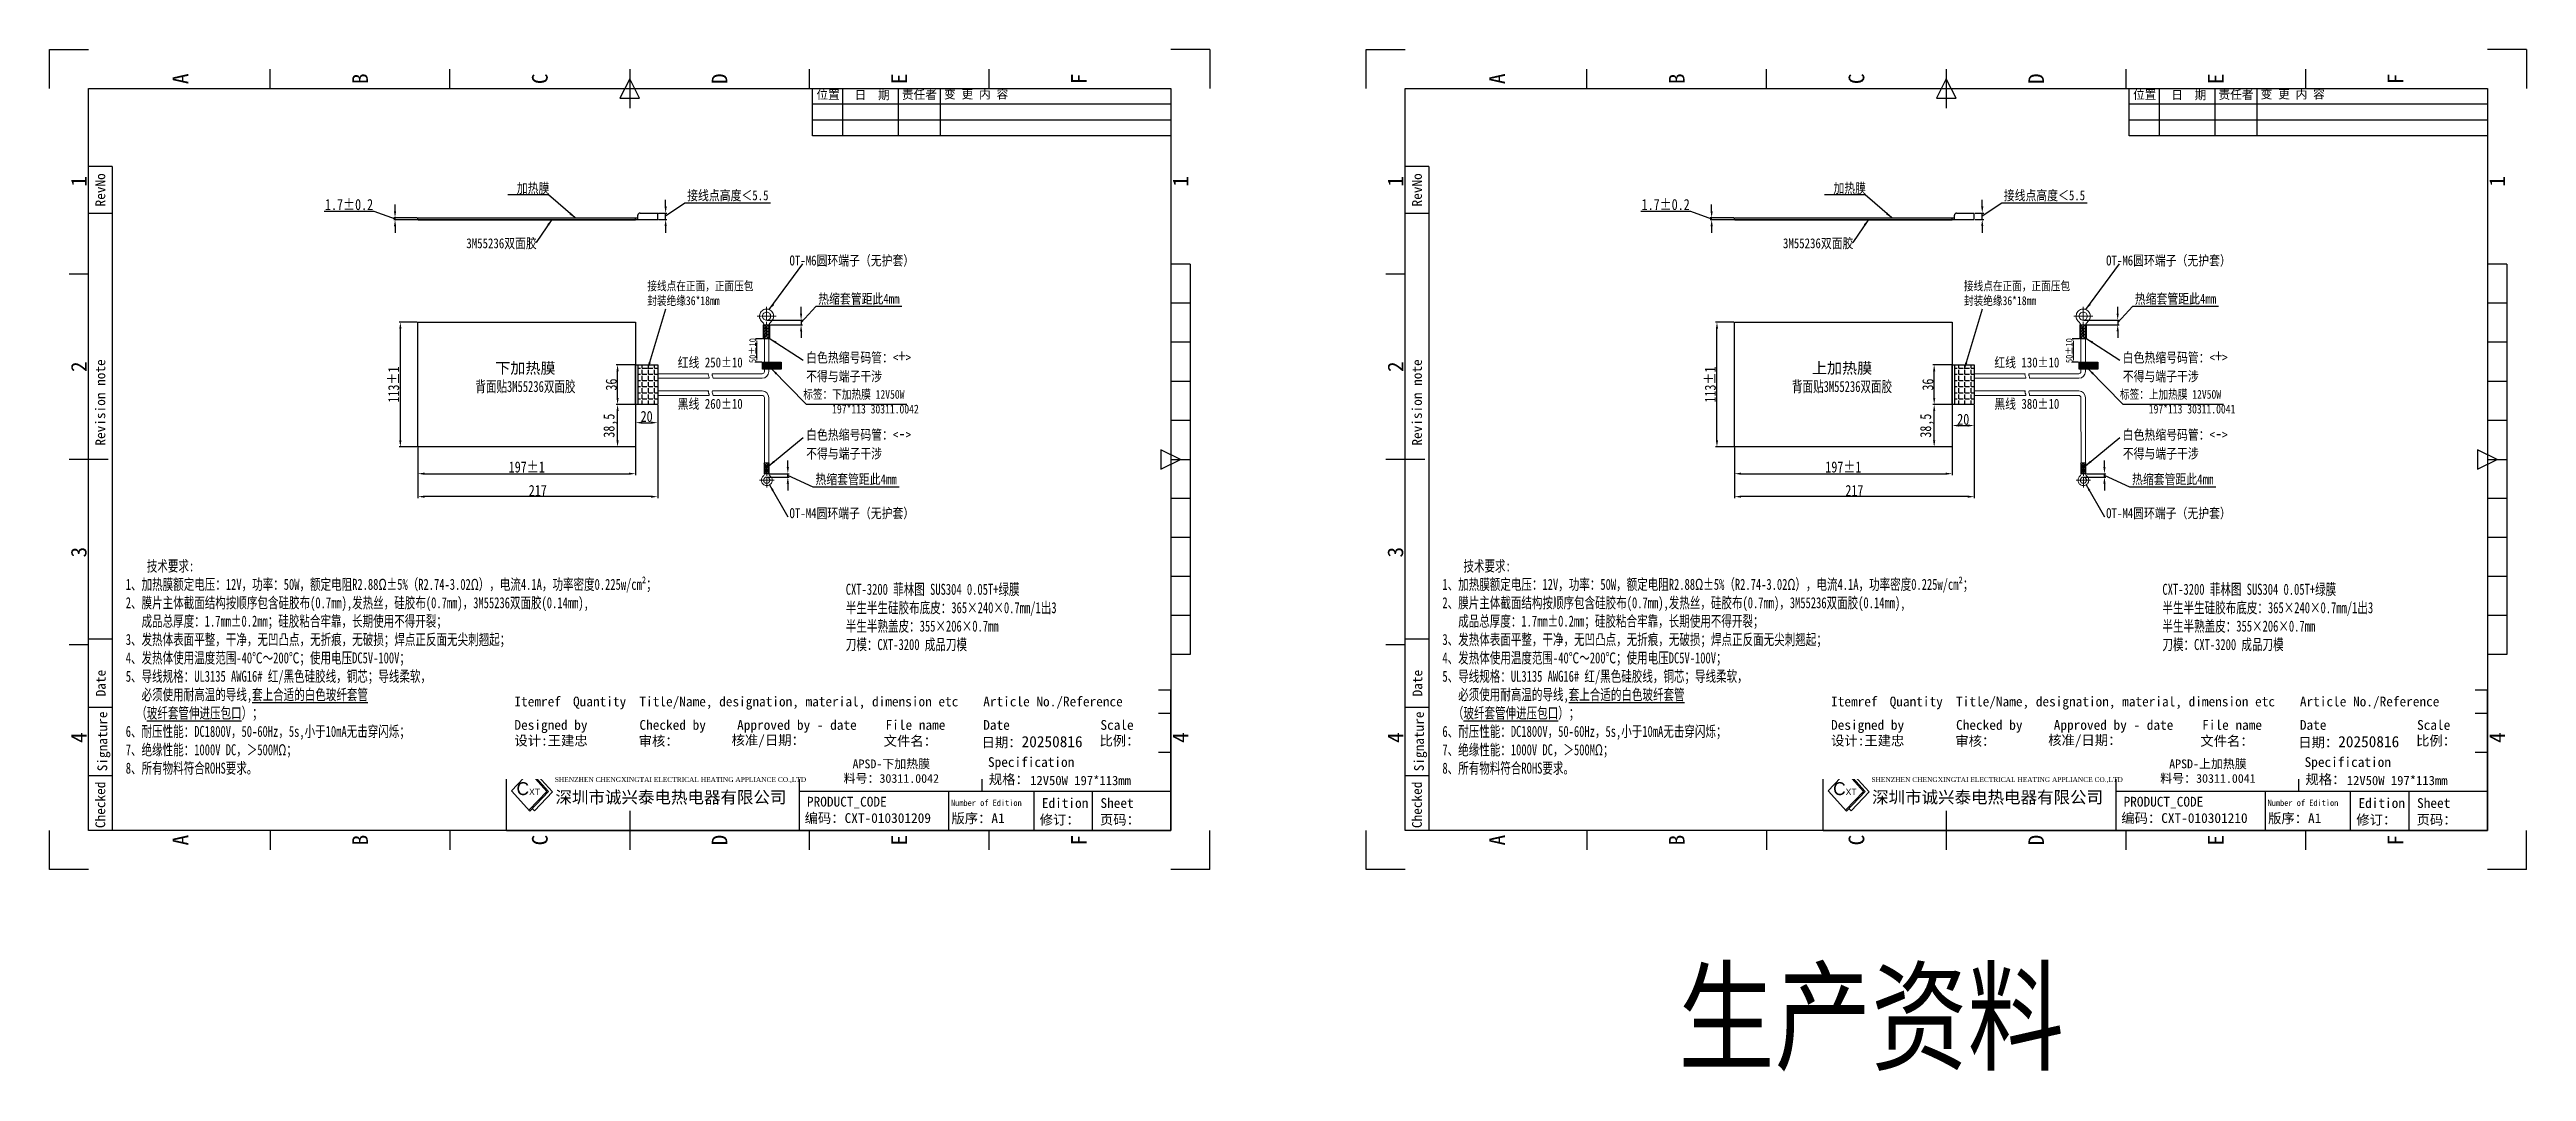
# Model space of a CAD drawing. Header units: millimetres. Extents: x 5689 to 14937, y -1241 to 772.
# Drawn here: x 11210 to 13451, y -1241 to -315 of the extents above; entities that cross this region are included whole.
import ezdxf
from ezdxf.enums import TextEntityAlignment as Align

# ---------------------------------------------------------------- set-up
doc = ezdxf.new("R2010")
doc.units = ezdxf.units.MM
doc.header["$LTSCALE"] = 3
for name, color, linetype in [('FRAME 025', 7, 'Continuous'), ('FRAME 050', 6, 'Continuous'), ('FRAME 070', 5, 'Continuous'), ('FRAME 200', 8, 'Continuous'), ('PDF_Geomertry', 7, 'Continuous'), ('参照', 6, 'Continuous'), ('发热膜', 7, 'Continuous'), ('标注', 3, 'Continuous')]:
    doc.layers.add(name, color=color, linetype=linetype)
doc.styles.add('10号', font='', dxfattribs={"width": 0.7, "height": 15})
doc.styles.get("Standard").update_dxf_attribs({"font": 'simsun.ttc', "width": 0.8})
doc.styles.add('工程字', font='simhei.ttf', dxfattribs={"width": 0.7, "height": 10})
doc.styles.add('标注', font='', dxfattribs={"height": 12})
doc.styles.get('10号').set_extended_font_data('SimSun')
doc.styles.get('标注').set_extended_font_data('SimSun')
doc.dimstyles.new('ISO-25', dxfattribs={"dimtxt": 10, "dimasz": 6, "dimexe": 1.25, "dimexo": 0.625, "dimtad": 1, "dimtoh": 1, "dimdec": 4, "dimtxsty": 'Standard', "dimcen": 2.5, "dimclrd": 256, "dimclre": 256, "dimclrt": 256, "dimadec": 0, "dimazin": 0, "dimtfac": 1, "dimtmove": 0, "dimatfit": 3, "dimfxl": 1, "dimarcsym": 0})

msp = doc.modelspace()

# ---------------------------------------------------------------- texts
at = {"color": 7, "char_height": 10, "attachment_point": 1, "style": '工程字'}
for insert in [(11930.26542, -798.87716), (13121.87761, -798.87716)]:
    msp.add_mtext_dynamic_manual_height_columns('{\\C256;CXT-3200 菲林图 SUS304 0.05T+绿膜}\\P半生半生硅胶布底皮：{\\C1;365}×240×0.7mm/1出3\\P半生半熟盖皮：355×206×0.7mm^J刀模：CXT-3200 成品刀模', width=492.5181743, gutter_width=108.06115, heights=[133.75575], dxfattribs=dict(at, insert=insert))
at = {"char_height": 13.6280519, "width": 25.9145687, "attachment_point": 1, "style": '标注'}
for insert in [(11632.27487, -978.58656), (12823.88707, -978.58656)]:
    msp.add_mtext('{\\fFZShuTi|b0|i0|c134|p2;\\H0.8571x;C\\H0.5x;XT}', dxfattribs=dict(at, insert=insert))
at = {"layer": 'FRAME 025', "style": '标注'}
for s, height, p in [('RevNo', 8.83942, (11255.57051, -457.18671)), ('RevNo', 8.83942, (12447.18271, -457.18671)), ('Revision note', 8.8394199, (11255.57051, -673.79635)), ('Revision note', 8.8394199, (12447.18271, -673.79635)), ('Date', 8.83942, (11255.96403, -900.88785)), ('Date', 8.83942, (12447.57622, -900.88785)), ('Signature', 8.83942, (11257.40048, -968.69408)), ('Signature', 8.83942, (12449.01268, -968.69408)), ('Checked', 8.83942, (11255.57051, -1020.13514)), ('Checked', 8.83942, (12447.18271, -1020.13514))]:
    msp.add_text(s, height=height, rotation=90, dxfattribs=at).set_placement(p, align=Align.MIDDLE_LEFT)
for s, height, p in [('Itemref', 8.83942, (11630.36191, -905.52082)), ('Quantity', 8.83942, (11683.39843, -905.52082)), ('Title/Name, designation, material, dimension etc', 8.8394199, (11743.50649, -905.52082)), ('Article No./Reference', 8.8394199, (12054.65407, -905.52082)), ('Itemref', 8.83942, (12821.97411, -905.52082)), ('Quantity', 8.83942, (12875.01063, -905.52082)), ('Title/Name, designation, material, dimension etc', 8.8394199, (12935.11868, -905.52082)), ('Article No./Reference', 8.8394199, (13246.26626, -905.52082)), ('Designed by', 8.8394199, (11630.36191, -926.73543)), ('Checked by', 8.83942, (11743.50649, -926.73543)), ('Approved by - date', 8.8394199, (11831.90069, -926.73543)), ('File name', 8.83942, (11966.25987, -926.73543)), ('Date', 8.83942, (12054.65407, -926.73543)), ('Scale', 8.83942, (12160.72711, -926.73543)), ('Designed by', 8.8394199, (12821.97411, -926.73543)), ('Checked by', 8.83942, (12935.11868, -926.73543)), ('Approved by - date', 8.8394199, (13023.51288, -926.73543)), ('File name', 8.83942, (13157.87207, -926.73543)), ('Date', 8.83942, (13246.26626, -926.73543)), ('Scale', 8.83942, (13352.3393, -926.73543)), ('Specification', 8.8394199, (12058.93155, -960.34239)), ('Specification', 8.8394199, (13250.54375, -960.34239)), ('Number of Edition', 5.532731, (12025.47655, -997.30107)), ('Edition', 8.83942, (12107.69059, -997.45079)), ('Sheet', 8.83942, (12160.72711, -997.45079)), ('Number of Edition', 5.532731, (13217.08874, -997.30107)), ('Edition', 8.83942, (13299.30278, -997.45079)), ('Sheet', 8.83942, (13352.3393, -997.45079))]:
    msp.add_text(s, height=height, dxfattribs=at).set_placement(p, align=Align.MIDDLE_LEFT)
for s, insert, char_height, width, attachment_point in [('设计:王建忠', (11630.36191, -936.45879), 8.83942, 72.4832431, 1), ('{\\fￋￎￌﾣﾤ|b0|i0|c134|p2;审核：}', (11742.79005, -936.8121), 8.8394199, 72.4832431, 1), ('{\\fSimSun|b0|i0|c134|p2;核准/日期：}', (11826.85103, -936.05341), 8.8394199, 138.8838279, 1), ('{\\fￋￎￌﾣﾤ|b0|i0|c134|p2;文件名：}', (11964.57391, -936.8121), 8.8394199, 72.4832431, 1), ('日期：{\\H1.147512x;20250816}', (12053.19606, -936.8121), 8.8394199, 161.9487335, 1), ('{\\fￋￎￌﾣﾤ|b0|i0|c134|p2;比例：}', (12159.83654, -936.56355), 8.8394199, 72.4832431, 1), ('设计:王建忠', (12821.97411, -936.45879), 8.83942, 72.4832431, 1), ('{\\fￋￎￌﾣﾤ|b0|i0|c134|p2;审核：}', (12934.40225, -936.8121), 8.8394199, 72.4832431, 1), ('{\\fSimSun|b0|i0|c134|p2;核准/日期：}', (13018.46323, -936.05341), 8.8394199, 138.8838279, 1), ('{\\fￋￎￌﾣﾤ|b0|i0|c134|p2;文件名：}', (13156.18611, -936.8121), 8.8394199, 72.4832431, 1), ('日期：{\\H1.147512x;20250816}', (13244.80825, -936.8121), 8.8394199, 161.9487335, 1), ('{\\fￋￎￌﾣﾤ|b0|i0|c134|p2;比例：}', (13351.44874, -936.56355), 8.8394199, 72.4832431, 1), ('APSD-下加热膜\\P料号：30311.0042', (11971.47664, -969.0248), 7.9244845, 225.0427769, 5), ('APSD-上加热膜\\P料号：30311.0041', (13163.08884, -969.0248), 7.9244845, 225.0427769, 5), ('{\\fￋￎￌﾣﾤ|b0|i0|c134|p2;规格：}', (12059.70627, -971.54372), 8.8394199, 72.4832431, 1), ('12V50W 197*113mm', (12097.10327, -972.84435), 8.3780744, 226.5468914, 1), ('{\\fￋￎￌﾣﾤ|b0|i0|c134|p2;规格：}', (13251.31847, -971.54372), 8.8394199, 72.4832431, 1), ('12V50W 197*113mm', (13288.71546, -972.84435), 8.3780744, 226.5468914, 1), ('编码：CXT-010301209', (11893.01453, -1006.65471), 8.8394199, 183.5268542, 1), ('版序：A1', (12025.85781, -1006.84465), 8.83942, 90.6527536, 1), ('{\\fￋￎￌﾣﾤ|b0|i0|c134|p2;修订：}', (12105.75639, -1008.12247), 8.8394199, 72.4832431, 1), ('{\\fￋￎￌﾣﾤ|b0|i0|c134|p2;页码：}', (12160.30437, -1008.11246), 8.8394199, 72.4832431, 1), ('编码：CXT-010301210', (13084.62673, -1006.65471), 8.8394199, 183.5268542, 1), ('版序：A1', (13217.47001, -1006.84465), 8.83942, 90.6527536, 1), ('{\\fￋￎￌﾣﾤ|b0|i0|c134|p2;修订：}', (13297.36859, -1008.12247), 8.8394199, 72.4832431, 1), ('{\\fￋￎￌﾣﾤ|b0|i0|c134|p2;页码：}', (13351.91657, -1008.11246), 8.8394199, 72.4832431, 1)]:
    msp.add_mtext(s, dxfattribs=dict(at, insert=insert, char_height=char_height, width=width, attachment_point=attachment_point))
at = {"layer": 'FRAME 025', "color": 5, "char_height": 5.51618048, "width": 220.2551105, "attachment_point": 1, "style": '标注'}
for insert in [(11666.92852, -974.01998), (12858.54071, -974.01998)]:
    msp.add_mtext('{\\fTimes New Roman|b0|i0|c0|p18;\\H0.7937x;SHENZHEN CHENGXINGTAI ELECTRICAL HEATING APPLIANCE CO.,LTD}', dxfattribs=dict(at, insert=insert))
at = {"layer": 'FRAME 025', "color": 1, "char_height": 11.4920427, "width": 218.8960506, "attachment_point": 1, "style": '标注'}
for insert in [(11667.50091, -986.73663), (12859.11311, -986.73663)]:
    msp.add_mtext('{\\fSimSun|b0|i0|c134|p2;\\H0.9524x;深圳市诚兴泰电热电器有限公司}', dxfattribs=dict(at, insert=insert))
at = {"layer": 'FRAME 025', "style": '标注', "flags": 8}
for p in [(11931.18537, -997.02257), (13122.79757, -997.02257)]:
    msp.add_attdef('PRODUCT_CODE', text='X', height=8.83942, dxfattribs=at).set_placement(p, align=Align.MIDDLE)
at = {"layer": 'FRAME 050', "style": '标注'}
for s, p in [('A', (11328.05375, -341.56583)), ('B', (11490.69908, -341.56583)), ('C', (11653.3444, -341.56583)), ('D', (11815.98973, -341.56583)), ('E', (11978.63506, -341.56583)), ('F', (12141.28038, -341.56583)), ('A', (12519.66595, -341.56583)), ('B', (12682.31128, -341.56583)), ('C', (12844.9566, -341.56583)), ('D', (13007.60193, -341.56583)), ('E', (13170.24725, -341.56583)), ('F', (13332.89258, -341.56583)), ('1', (11236.12378, -434.37974)), ('1', (12233.21035, -434.37974)), ('1', (12427.73598, -434.37974)), ('1', (13424.82255, -434.37974)), ('2', (11236.12378, -602.32872)), ('2', (12427.73598, -602.32872)), ('3', (11236.12378, -770.2777)), ('3', (12427.73598, -770.2777)), ('4', (11236.12378, -938.22668)), ('4', (12233.21035, -938.22668)), ('4', (12427.73598, -938.22668)), ('4', (13424.82255, -938.22668)), ('A', (11328.05375, -1031.04059)), ('B', (11490.69908, -1031.04059)), ('C', (11653.3444, -1031.04059)), ('D', (11815.98973, -1031.04059)), ('E', (11978.63506, -1031.04059)), ('F', (12141.28038, -1031.04059)), ('A', (12519.66595, -1031.04059)), ('B', (12682.31128, -1031.04059)), ('C', (12844.9566, -1031.04059)), ('D', (13007.60193, -1031.04059)), ('E', (13170.24725, -1031.04059)), ('F', (13332.89258, -1031.04059))]:
    msp.add_text(s, height=14.14307, rotation=90, dxfattribs=at).set_placement(p, align=Align.MIDDLE)
at = {"layer": '参照', "attachment_point": 1}
for s, width, heights, insert, char_height in [('接线点在正面，正面压包\\P封装绝缘36*18mm', 177.7260757, [-25.26629], (11750.6317, -525.18815), 8), ('接线点在正面，正面压包\\P封装绝缘36*18mm', 177.7260757, [-25.26629], (12942.24389, -525.18815), 8), ('红线 250±10', 70.4981105, [-11.81564], (11778.11322, -593.92645), 9), ('红线 130±10', 70.4981105, [-11.81564], (12969.72542, -593.92645), 9), ('标签：下加热膜 12V50W \\P      197*113 30311.0042', 231.6650806, [22.7635], (11891.78115, -623.32983), 8), ('标签：上加热膜 12V50W \\P      197*113 30311.0041', 231.6650806, [-22.7635], (13083.39335, -623.32983), 8), ('黑线 260±10', 78.2223824, [-11.81564], (11778.11322, -631.4271), 9), ('黑线 380±10', 78.2223824, [-11.81564], (12969.72542, -631.4271), 9)]:
    msp.add_mtext_dynamic_manual_height_columns(s, width=width, gutter_width=1, heights=heights, dxfattribs=dict(at, insert=insert, char_height=char_height))
at = {"layer": '发热膜', "char_height": 10, "attachment_point": 1, "style": '10号'}
for s, insert in [('\\pxqc;{\\W1;下加热膜}^J背面贴3M55236双面胶', (11547.36496, -598.544)), ('\\pxqc;{\\W1;上加热膜}^J背面贴3M55236双面胶', (12738.97716, -598.544))]:
    msp.add_mtext_dynamic_manual_height_columns(s, width=185.8697728, gutter_width=112.5, heights=[-31.63873], dxfattribs=dict(at, insert=insert))
at = {"layer": '标注', "width": 149.8908467, "attachment_point": 1, "style": '标注'}
for s, insert, char_height in [('{\\fSimSun|b0|i0|c134|p2;位置}', (11903.6647, -352.07494), 7.7458234), ('{\\fSimSun|b0|i0|c134|p2;日}  {\\fSimSun|b0|i0|c134|p2;期}', (11938.30625, -352.42931), 7.7458234), ('{\\fSimSun|b0|i0|c134|p2;责任者}', (11980.99446, -352.12702), 7.7458234), ('{\\fSimSun|b0|i0|c134|p2;变} {\\fSimSun|b0|i0|c134|p2;更} {\\fSimSun|b0|i0|c134|p2;内} {\\fSimSun|b0|i0|c134|p2;容}', (12019.176, -351.70925), 7.74582344), ('{\\fSimSun|b0|i0|c134|p2;位置}', (13095.2769, -352.07494), 7.7458234), ('{\\fSimSun|b0|i0|c134|p2;日}  {\\fSimSun|b0|i0|c134|p2;期}', (13129.91845, -352.42931), 7.7458234), ('{\\fSimSun|b0|i0|c134|p2;责任者}', (13172.60666, -352.12702), 7.7458234), ('{\\fSimSun|b0|i0|c134|p2;变} {\\fSimSun|b0|i0|c134|p2;更} {\\fSimSun|b0|i0|c134|p2;内} {\\fSimSun|b0|i0|c134|p2;容}', (13210.7882, -351.70925), 7.74582344)]:
    msp.add_mtext(s, dxfattribs=dict(at, insert=insert, char_height=char_height))
at = {"layer": '标注', "char_height": 9, "attachment_point": 9}
for insert in [(11662.00824, -446.13348), (12853.62044, -446.13348)]:
    msp.add_mtext('加热膜', dxfattribs=dict(at, insert=insert))
at = {"layer": '标注'}
for s, width, heights, insert, char_height, attachment_point in [('3M55236双面胶', 112.7366898, [-11.9162], (11650.58892, -496.05151), 9, 9), ('3M55236双面胶', 112.7366898, [-11.9162], (12842.20112, -496.05151), 9, 9), ('OT-M6圆环端子（无护套）', 175.5482079, [-11.9162], (11879.2867, -501.61002), 9, 1), ('OT-M6圆环端子（无护套）', 175.5482079, [-11.9162], (13070.8989, -501.61002), 9, 1), ('白色热缩号码管：<{\\fSimSun|b1|i0|c134|p2;\\H1.333333x;+}> \\P不得与端子干涉', 175.5482079, [-30.9162], (11894.35845, -586.49412), 9, 1), ('白色热缩号码管：<{\\fSimSun|b1|i0|c134|p2;\\H1.333333x;+}> \\P不得与端子干涉', 175.5482079, [-30.9162], (13085.97065, -586.49412), 9, 1), ('白色热缩号码管：<{\\fSimSun|b1|i0|c134|p2;\\H1.333333x;-}> \\P不得与端子干涉', 175.5482079, [-30.9162], (11894.35845, -656.42704), 9, 1), ('白色热缩号码管：<{\\fSimSun|b1|i0|c134|p2;\\H1.333333x;-}> \\P不得与端子干涉', 175.5482079, [-30.9162], (13085.97065, -656.42704), 9, 1), ('OT-M4圆环端子（无护套）', 175.5482079, [-11.9162], (11879.2867, -730.45947), 9, 1), ('OT-M4圆环端子（无护套）', 175.5482079, [-11.9162], (13070.8989, -730.45947), 9, 1), ('生产资料', 2122.4079738, [-105.47486], (12683.64812, -1151.08442), 80, 1)]:
    msp.add_mtext_dynamic_manual_height_columns(s, width=width, gutter_width=1, heights=heights, dxfattribs=dict(at, insert=insert, char_height=char_height, attachment_point=attachment_point))

# ---------------------------------------------------------------- blocks, each defined once
blk = doc.blocks.new('*D20')
at = {"layer": 'Defpoints', "color": 0}
for p in [(11527.1, -562), (11543, -562), (11543, -675)]:
    blk.add_point(p, dxfattribs=at)
at = {"layer": '标注', "lineweight": -2}
for p, q in [((11542.4, -562), (11525.9, -562)), ((11527.1, -669), (11527.1, -568)), ((11542.4, -675), (11525.9, -675))]:
    blk.add_line(p, q, dxfattribs=at)
at = {"layer": '标注'}
for points in [[(11528.1, -568), (11526.1, -568), (11527.1, -562)], [(11526.1, -669), (11528.1, -669), (11527.1, -675)]]:
    blk.add_solid(points, dxfattribs=at)
at = {"layer": '标注', "insert": (11521.1, -618.5), "char_height": 10, "attachment_point": 5, "rotation": 90}
blk.add_mtext('113±1', dxfattribs=at)
blk = doc.blocks.new('*D21')
at = {"layer": 'Defpoints', "color": 0}
for p in [(11543, -675), (11740, -674.3), (11740, -699.2)]:
    blk.add_point(p, dxfattribs=at)
at = {"layer": '标注', "lineweight": -2}
for p, q in [((11543, -675.6), (11543, -700.5)), ((11740, -675), (11740, -700.5)), ((11549, -699.2), (11734, -699.2))]:
    blk.add_line(p, q, dxfattribs=at)
at = {"layer": '标注'}
for points in [[(11549, -698.2), (11549, -700.2), (11543, -699.2)], [(11734, -700.2), (11734, -698.2), (11740, -699.2)]]:
    blk.add_solid(points, dxfattribs=at)
at = {"layer": '标注', "insert": (11641.5, -693.2), "char_height": 10, "attachment_point": 5}
blk.add_mtext('197±1', dxfattribs=at)
blk = doc.blocks.new('*D22')
at = {"layer": 'Defpoints', "color": 0}
for p in [(11760, -636.5), (11543, -675), (11543, -720)]:
    blk.add_point(p, dxfattribs=at)
at = {"layer": '标注', "lineweight": -2}
for p, q in [((11760, -637.1), (11760, -721.3)), ((11543, -675.6), (11543, -721.3)), ((11754, -720), (11549, -720))]:
    blk.add_line(p, q, dxfattribs=at)
at = {"layer": '标注'}
for points in [[(11549, -719), (11549, -721), (11543, -720)], [(11754, -721), (11754, -719), (11760, -720)]]:
    blk.add_solid(points, dxfattribs=at)
at = {"layer": '标注', "insert": (11651.5, -714.4), "char_height": 10, "attachment_point": 5}
blk.add_mtext('217', dxfattribs=at)
blk = doc.blocks.new('*D23')
at = {"layer": 'Defpoints', "color": 0}
for p in [(11522.3, -467.5), (11543, -467.5), (11543, -469.2)]:
    blk.add_point(p, dxfattribs=at)
at = {"layer": '标注', "lineweight": -2}
for p, q in [((11458.2, -461.5), (11503.2, -461.5)), ((11503.2, -461.5), (11522.3, -468.3)), ((11542.4, -467.5), (11521.1, -467.5)), ((11542.4, -469.2), (11521.1, -469.2)), ((11522.3, -461.5), (11522.3, -455.5)), ((11522.3, -469.2), (11522.3, -467.5)), ((11522.3, -475.2), (11522.3, -481.2))]:
    blk.add_line(p, q, dxfattribs=at)
at = {"layer": '标注'}
for points in [[(11521.3, -461.5), (11523.3, -461.5), (11522.3, -467.5)], [(11523.3, -475.2), (11521.3, -475.2), (11522.3, -469.2)]]:
    blk.add_solid(points, dxfattribs=at)
at = {"layer": '标注', "insert": (11480.7, -455.5), "char_height": 10, "attachment_point": 5}
blk.add_mtext('1.7±0.2', dxfattribs=at)
blk = doc.blocks.new('*D24')
at = {"layer": 'Defpoints', "color": 0}
for p in [(11760, -463.2), (11760, -469), (11767.2, -463.2)]:
    blk.add_point(p, dxfattribs=at)
at = {"layer": '标注', "lineweight": -2}
for p, q in [((11760.6, -463.2), (11768.4, -463.2)), ((11760.6, -469), (11768.4, -469)), ((11767.2, -457.2), (11767.2, -451.2)), ((11784.7, -454.2), (11767.2, -466.1)), ((11767.2, -469), (11767.2, -463.2)), ((11862.2, -454.2), (11784.7, -454.2)), ((11767.2, -475), (11767.2, -481))]:
    blk.add_line(p, q, dxfattribs=at)
at = {"layer": '标注'}
for points in [[(11766.2, -457.2), (11768.2, -457.2), (11767.2, -463.2)], [(11768.2, -475), (11766.2, -475), (11767.2, -469)]]:
    blk.add_solid(points, dxfattribs=at)
at = {"layer": '标注', "insert": (11823.5, -447.6), "char_height": 10, "attachment_point": 5}
blk.add_mtext('{\\H0.9x;接线点高度＜5.5}', dxfattribs=at)
blk = doc.blocks.new('*D25')
at = {"layer": 'Defpoints', "color": 0}
for p in [(11858.6, -560.2), (11861.4, -564.3), (11889.8, -564.3)]:
    blk.add_point(p, dxfattribs=at)
at = {"layer": '标注', "lineweight": -2}
for p, q in [((11859.2, -560.2), (11891.1, -560.2)), ((11903.2, -547.9), (11889.8, -562.2)), ((11889.8, -554.2), (11889.8, -548.2)), ((11889.8, -560.2), (11889.8, -564.3)), ((11981, -547.9), (11903.2, -547.9)), ((11862, -564.3), (11891.1, -564.3)), ((11889.8, -570.3), (11889.8, -576.3))]:
    blk.add_line(p, q, dxfattribs=at)
at = {"layer": '标注'}
for points in [[(11888.8, -554.2), (11890.8, -554.2), (11889.8, -560.2)], [(11890.8, -570.3), (11888.8, -570.3), (11889.8, -564.3)]]:
    blk.add_solid(points, dxfattribs=at)
at = {"layer": '标注', "insert": (11942.1, -541.3), "char_height": 10, "attachment_point": 5}
blk.add_mtext('{\\H0.9x;热缩套管距此4mm}', dxfattribs=at)
blk = doc.blocks.new('*D26')
at = {"layer": 'Defpoints', "color": 0}
for p in [(11723.7, -636.5), (11740, -636.5), (11740, -675)]:
    blk.add_point(p, dxfattribs=at)
at = {"layer": '标注', "lineweight": -2}
for p, q in [((11739.4, -636.5), (11722.4, -636.5)), ((11723.7, -669), (11723.7, -642.5)), ((11739.4, -675), (11722.4, -675))]:
    blk.add_line(p, q, dxfattribs=at)
at = {"layer": '标注'}
for points in [[(11724.7, -642.5), (11722.7, -642.5), (11723.7, -636.5)], [(11722.7, -669), (11724.7, -669), (11723.7, -675)]]:
    blk.add_solid(points, dxfattribs=at)
at = {"layer": '标注', "insert": (11717.2, -655.7), "char_height": 10, "attachment_point": 5, "rotation": 90}
blk.add_mtext('38,5', dxfattribs=at)
blk = doc.blocks.new('*D27')
at = {"layer": 'Defpoints', "color": 0}
for p in [(11723.7, -600.5), (11740, -600.5), (11740, -636.5)]:
    blk.add_point(p, dxfattribs=at)
at = {"layer": '标注', "lineweight": -2}
for p, q in [((11739.4, -600.5), (11722.4, -600.5)), ((11723.7, -630.5), (11723.7, -606.5)), ((11739.4, -636.5), (11722.4, -636.5))]:
    blk.add_line(p, q, dxfattribs=at)
at = {"layer": '标注'}
for points in [[(11724.7, -606.5), (11722.7, -606.5), (11723.7, -600.5)], [(11722.7, -630.5), (11724.7, -630.5), (11723.7, -636.5)]]:
    blk.add_solid(points, dxfattribs=at)
at = {"layer": '标注', "insert": (11718, -618.5), "char_height": 10, "attachment_point": 5, "rotation": 90}
blk.add_mtext('36', dxfattribs=at)
blk = doc.blocks.new('*D28')
at = {"layer": 'Defpoints', "color": 0}
for p in [(11858.7, -702.3), (11860.9, -699.2), (11877.8, -699.2)]:
    blk.add_point(p, dxfattribs=at)
at = {"layer": '参照', "lineweight": -2}
for p, q in [((11877.8, -693.2), (11877.8, -687.2)), ((11859.4, -702.3), (11879, -702.3)), ((11861.5, -699.2), (11879, -699.2)), ((11877.8, -702.3), (11877.8, -699.2)), ((11900.7, -711.3), (11877.8, -700.7)), ((11877.8, -708.3), (11877.8, -714.3)), ((11978.5, -711.3), (11900.7, -711.3))]:
    blk.add_line(p, q, dxfattribs=at)
at = {"layer": '参照'}
for points in [[(11876.8, -693.2), (11878.8, -693.2), (11877.8, -699.2)], [(11878.8, -708.3), (11876.8, -708.3), (11877.8, -702.3)]]:
    blk.add_solid(points, dxfattribs=at)
at = {"layer": '参照', "insert": (11939.6, -704.7), "char_height": 10, "attachment_point": 5}
blk.add_mtext('{\\H0.9x;热缩套管距此4mm}', dxfattribs=at)
blk = doc.blocks.new('*D39')
at = {"layer": 'Defpoints', "color": 0}
for p in [(11740, -636.5), (11760, -636.5), (11760, -653)]:
    blk.add_point(p, dxfattribs=at)
at = {"layer": '标注', "lineweight": -2}
for p, q in [((11740, -637.1), (11740, -654.3)), ((11760, -637.1), (11760, -654.3)), ((11746, -653), (11754, -653))]:
    blk.add_line(p, q, dxfattribs=at)
at = {"layer": '标注'}
for points in [[(11746, -652), (11746, -654), (11740, -653)], [(11754, -654), (11754, -652), (11760, -653)]]:
    blk.add_solid(points, dxfattribs=at)
at = {"layer": '标注', "insert": (11750, -647.4), "char_height": 10, "attachment_point": 5}
blk.add_mtext('20', dxfattribs=at)
blk = doc.blocks.new('*D52')
at = {"layer": 'Defpoints', "color": 0}
for p in [(11849.8, -577.1), (11855.6, -577.1), (11854.8, -598.2)]:
    blk.add_point(p, dxfattribs=at)
at = {"layer": '标注', "lineweight": -2}
for p, q in [((11855, -577.1), (11848.5, -577.1)), ((11849.8, -594.2), (11849.8, -581.1)), ((11854.2, -598.2), (11848.5, -598.2))]:
    blk.add_line(p, q, dxfattribs=at)
at = {"layer": '标注'}
for points in [[(11850.4, -581.1), (11849.1, -581.1), (11849.8, -577.1)], [(11849.1, -594.2), (11850.4, -594.2), (11849.8, -598.2)]]:
    blk.add_solid(points, dxfattribs=at)
at = {"layer": '标注', "insert": (11845.9, -587.7), "char_height": 10, "attachment_point": 5, "rotation": 90}
blk.add_mtext('{\\H0.6x;50±10}', dxfattribs=at)
blk = doc.blocks.new('*D30')
at = {"layer": 'Defpoints', "color": 0}
for p in [(12718.7, -562), (12734.6, -562), (12734.6, -675)]:
    blk.add_point(p, dxfattribs=at)
at = {"layer": '标注', "lineweight": -2}
for p, q in [((12734, -562), (12717.5, -562)), ((12718.7, -669), (12718.7, -568)), ((12734, -675), (12717.5, -675))]:
    blk.add_line(p, q, dxfattribs=at)
at = {"layer": '标注'}
for points in [[(12719.7, -568), (12717.7, -568), (12718.7, -562)], [(12717.7, -669), (12719.7, -669), (12718.7, -675)]]:
    blk.add_solid(points, dxfattribs=at)
at = {"layer": '标注', "insert": (12712.7, -618.5), "char_height": 10, "attachment_point": 5, "rotation": 90}
blk.add_mtext('113±1', dxfattribs=at)
blk = doc.blocks.new('*D31')
at = {"layer": 'Defpoints', "color": 0}
for p in [(12734.6, -675), (12931.6, -674.3), (12931.6, -699.2)]:
    blk.add_point(p, dxfattribs=at)
at = {"layer": '标注', "lineweight": -2}
for p, q in [((12734.6, -675.6), (12734.6, -700.5)), ((12931.6, -675), (12931.6, -700.5)), ((12740.6, -699.2), (12925.6, -699.2))]:
    blk.add_line(p, q, dxfattribs=at)
at = {"layer": '标注'}
for points in [[(12740.6, -698.2), (12740.6, -700.2), (12734.6, -699.2)], [(12925.6, -700.2), (12925.6, -698.2), (12931.6, -699.2)]]:
    blk.add_solid(points, dxfattribs=at)
at = {"layer": '标注', "insert": (12833.1, -693.2), "char_height": 10, "attachment_point": 5}
blk.add_mtext('197±1', dxfattribs=at)
blk = doc.blocks.new('*D32')
at = {"layer": 'Defpoints', "color": 0}
for p in [(12951.6, -636.5), (12734.6, -675), (12734.6, -720)]:
    blk.add_point(p, dxfattribs=at)
at = {"layer": '标注', "lineweight": -2}
for p, q in [((12951.6, -637.1), (12951.6, -721.3)), ((12734.6, -675.6), (12734.6, -721.3)), ((12945.6, -720), (12740.6, -720))]:
    blk.add_line(p, q, dxfattribs=at)
at = {"layer": '标注'}
for points in [[(12740.6, -719), (12740.6, -721), (12734.6, -720)], [(12945.6, -721), (12945.6, -719), (12951.6, -720)]]:
    blk.add_solid(points, dxfattribs=at)
at = {"layer": '标注', "insert": (12843.1, -714.4), "char_height": 10, "attachment_point": 5}
blk.add_mtext('217', dxfattribs=at)
blk = doc.blocks.new('*D33')
at = {"layer": 'Defpoints', "color": 0}
for p in [(12713.9, -467.5), (12734.6, -467.5), (12734.6, -469.2)]:
    blk.add_point(p, dxfattribs=at)
at = {"layer": '标注', "lineweight": -2}
for p, q in [((12649.8, -461.5), (12694.8, -461.5)), ((12694.8, -461.5), (12713.9, -468.3)), ((12734, -467.5), (12712.7, -467.5)), ((12734, -469.2), (12712.7, -469.2)), ((12713.9, -461.5), (12713.9, -455.5)), ((12713.9, -469.2), (12713.9, -467.5)), ((12713.9, -475.2), (12713.9, -481.2))]:
    blk.add_line(p, q, dxfattribs=at)
at = {"layer": '标注'}
for points in [[(12712.9, -461.5), (12714.9, -461.5), (12713.9, -467.5)], [(12714.9, -475.2), (12712.9, -475.2), (12713.9, -469.2)]]:
    blk.add_solid(points, dxfattribs=at)
at = {"layer": '标注', "insert": (12672.3, -455.5), "char_height": 10, "attachment_point": 5}
blk.add_mtext('1.7±0.2', dxfattribs=at)
blk = doc.blocks.new('*D34')
at = {"layer": 'Defpoints', "color": 0}
for p in [(12951.6, -463.2), (12951.6, -469), (12958.8, -463.2)]:
    blk.add_point(p, dxfattribs=at)
at = {"layer": '标注', "lineweight": -2}
for p, q in [((12952.3, -463.2), (12960.1, -463.2)), ((12952.3, -469), (12960.1, -469)), ((12958.8, -457.2), (12958.8, -451.2)), ((12976.4, -454.2), (12958.8, -466.1)), ((12958.8, -469), (12958.8, -463.2)), ((13053.8, -454.2), (12976.4, -454.2)), ((12958.8, -475), (12958.8, -481))]:
    blk.add_line(p, q, dxfattribs=at)
at = {"layer": '标注'}
for points in [[(12957.8, -457.2), (12959.8, -457.2), (12958.8, -463.2)], [(12959.8, -475), (12957.8, -475), (12958.8, -469)]]:
    blk.add_solid(points, dxfattribs=at)
at = {"layer": '标注', "insert": (13015.1, -447.6), "char_height": 10, "attachment_point": 5}
blk.add_mtext('{\\H0.9x;接线点高度＜5.5}', dxfattribs=at)
blk = doc.blocks.new('*D37')
at = {"layer": 'Defpoints', "color": 0}
for p in [(13050.2, -560.2), (13053, -564.3), (13081.4, -564.3)]:
    blk.add_point(p, dxfattribs=at)
at = {"layer": '标注', "lineweight": -2}
for p, q in [((13050.8, -560.2), (13082.7, -560.2)), ((13094.8, -547.9), (13081.4, -562.2)), ((13081.4, -554.2), (13081.4, -548.2)), ((13081.4, -560.2), (13081.4, -564.3)), ((13172.6, -547.9), (13094.8, -547.9)), ((13053.6, -564.3), (13082.7, -564.3)), ((13081.4, -570.3), (13081.4, -576.3))]:
    blk.add_line(p, q, dxfattribs=at)
at = {"layer": '标注'}
for points in [[(13080.4, -554.2), (13082.4, -554.2), (13081.4, -560.2)], [(13082.4, -570.3), (13080.4, -570.3), (13081.4, -564.3)]]:
    blk.add_solid(points, dxfattribs=at)
at = {"layer": '标注', "insert": (13133.7, -541.3), "char_height": 10, "attachment_point": 5}
blk.add_mtext('{\\H0.9x;热缩套管距此4mm}', dxfattribs=at)
blk = doc.blocks.new('*D35')
at = {"layer": 'Defpoints', "color": 0}
for p in [(12915.3, -636.5), (12931.6, -636.5), (12931.6, -675)]:
    blk.add_point(p, dxfattribs=at)
at = {"layer": '标注', "lineweight": -2}
for p, q in [((12931, -636.5), (12914, -636.5)), ((12915.3, -669), (12915.3, -642.5)), ((12931, -675), (12914, -675))]:
    blk.add_line(p, q, dxfattribs=at)
at = {"layer": '标注'}
for points in [[(12916.3, -642.5), (12914.3, -642.5), (12915.3, -636.5)], [(12914.3, -669), (12916.3, -669), (12915.3, -675)]]:
    blk.add_solid(points, dxfattribs=at)
at = {"layer": '标注', "insert": (12908.8, -655.7), "char_height": 10, "attachment_point": 5, "rotation": 90}
blk.add_mtext('38,5', dxfattribs=at)
blk = doc.blocks.new('*D36')
at = {"layer": 'Defpoints', "color": 0}
for p in [(12915.3, -600.5), (12931.6, -600.5), (12931.6, -636.5)]:
    blk.add_point(p, dxfattribs=at)
at = {"layer": '标注', "lineweight": -2}
for p, q in [((12931, -600.5), (12914, -600.5)), ((12915.3, -630.5), (12915.3, -606.5)), ((12931, -636.5), (12914, -636.5))]:
    blk.add_line(p, q, dxfattribs=at)
at = {"layer": '标注'}
for points in [[(12916.3, -606.5), (12914.3, -606.5), (12915.3, -600.5)], [(12914.3, -630.5), (12916.3, -630.5), (12915.3, -636.5)]]:
    blk.add_solid(points, dxfattribs=at)
at = {"layer": '标注', "insert": (12909.6, -618.5), "char_height": 10, "attachment_point": 5, "rotation": 90}
blk.add_mtext('36', dxfattribs=at)
blk = doc.blocks.new('*D29')
at = {"layer": 'Defpoints', "color": 0}
for p in [(13050.4, -702.3), (13052.5, -699.2), (13069.4, -699.2)]:
    blk.add_point(p, dxfattribs=at)
at = {"layer": '参照', "lineweight": -2}
for p, q in [((13069.4, -693.2), (13069.4, -687.2)), ((13051, -702.3), (13070.6, -702.3)), ((13053.1, -699.2), (13070.6, -699.2)), ((13069.4, -702.3), (13069.4, -699.2)), ((13092.3, -711.3), (13069.4, -700.7)), ((13069.4, -708.3), (13069.4, -714.3)), ((13170.1, -711.3), (13092.3, -711.3))]:
    blk.add_line(p, q, dxfattribs=at)
at = {"layer": '参照'}
for points in [[(13068.4, -693.2), (13070.4, -693.2), (13069.4, -699.2)], [(13070.4, -708.3), (13068.4, -708.3), (13069.4, -702.3)]]:
    blk.add_solid(points, dxfattribs=at)
at = {"layer": '参照', "insert": (13131.2, -704.7), "char_height": 10, "attachment_point": 5}
blk.add_mtext('{\\H0.9x;热缩套管距此4mm}', dxfattribs=at)
blk = doc.blocks.new('*D38')
at = {"layer": 'Defpoints', "color": 0}
for p in [(12931.6, -636.5), (12951.6, -636.5), (12951.6, -655.6)]:
    blk.add_point(p, dxfattribs=at)
at = {"layer": '标注', "lineweight": -2}
for p, q in [((12931.6, -637.1), (12931.6, -656.9)), ((12951.6, -637.1), (12951.6, -656.9)), ((12937.6, -655.6), (12945.6, -655.6))]:
    blk.add_line(p, q, dxfattribs=at)
at = {"layer": '标注'}
for points in [[(12937.6, -654.6), (12937.6, -656.6), (12931.6, -655.6)], [(12945.6, -656.6), (12945.6, -654.6), (12951.6, -655.6)]]:
    blk.add_solid(points, dxfattribs=at)
at = {"layer": '标注', "insert": (12941.6, -650), "char_height": 10, "attachment_point": 5}
blk.add_mtext('20', dxfattribs=at)
blk = doc.blocks.new('*D51')
at = {"layer": 'Defpoints', "color": 0}
for p in [(13041.4, -577.1), (13047.2, -577.1), (13046.4, -598.2)]:
    blk.add_point(p, dxfattribs=at)
at = {"layer": '标注', "lineweight": -2}
for p, q in [((13046.6, -577.1), (13040.1, -577.1)), ((13041.4, -594.2), (13041.4, -581.1)), ((13045.8, -598.2), (13040.1, -598.2))]:
    blk.add_line(p, q, dxfattribs=at)
at = {"layer": '标注'}
for points in [[(13042, -581.1), (13040.7, -581.1), (13041.4, -577.1)], [(13040.7, -594.2), (13042, -594.2), (13041.4, -598.2)]]:
    blk.add_solid(points, dxfattribs=at)
at = {"layer": '标注', "insert": (13037.5, -587.7), "char_height": 10, "attachment_point": 5, "rotation": 90}
blk.add_mtext('{\\H0.6x;50±10}', dxfattribs=at)

# ---------------------------------------------------------------- dimensions: what is measured, and where the dimension line sits
at = {"layer": '参照'}
for base, p1, p2, picture, middle in [((11877.75321, -699.20466), (11858.74249, -702.27765), (11860.87103, -699.20466), '*D28', (11901.31692, -711.29083)), ((13069.3654, -699.20466), (13050.35469, -702.27765), (13052.48323, -699.20466), '*D29', (13092.92911, -711.29083))]:
    dim = msp.add_linear_dim(base=base, p1=p1, p2=p2, angle=90, text='{\\H0.9x;热缩套管距此4mm}', dimstyle='ISO-25', override={"dimtmove": 1}, dxfattribs=at)
    dim.commit()
    dim.dimension.update_dxf_attribs({"geometry": picture, "text_midpoint": middle, "dimtype": 160})
at = {"layer": '标注'}
for base, p1, p2, text, override, picture, middle in [((11767.19352, -463.15364), (11760.01414, -469.01364), (11760.01414, -463.15364), '{\\H0.9x;接线点高度＜5.5}', {"dimtxsty": 'Standard', "dimtmove": 1}, '*D24', (11785.36447, -454.15357)), ((12958.80572, -463.15364), (12951.62634, -469.01364), (12951.62634, -463.15364), '{\\H0.9x;接线点高度＜5.5}', {"dimtxsty": 'Standard', "dimtmove": 1}, '*D34', (12976.97667, -454.15357)), ((11522.32811, -467.51364), (11543.01414, -469.15364), (11543.01414, -467.51364), '1.7±0.2', {"dimtmove": 1}, '*D23', (11502.55397, -461.49165)), ((12713.9403, -467.51364), (12734.62634, -469.15364), (12734.62634, -467.51364), '1.7±0.2', {"dimtmove": 1}, '*D33', (12694.16617, -461.49165)), ((11889.80318, -564.25999), (11858.57603, -560.22188), (11861.37307, -564.25999), '{\\H0.9x;热缩套管距此4mm}', {"dimtxsty": 'Standard', "dimtmove": 1}, '*D25', (11903.8162, -547.86586)), ((13081.41538, -564.25999), (13050.18823, -560.22188), (13052.98527, -564.25999), '{\\H0.9x;热缩套管距此4mm}', {"dimtxsty": 'Standard', "dimtmove": 1}, '*D37', (13095.4284, -547.86586))]:
    dim = msp.add_linear_dim(base=base, p1=p1, p2=p2, angle=90, text=text, dimstyle='ISO-25', override=override, dxfattribs=at)
    dim.commit()
    dim.dimension.update_dxf_attribs({"geometry": picture, "text_midpoint": middle, "dimtype": 160})
for base, p1, p2, text, override, picture, middle in [((11527.13341, -561.99571), (11543.01414, -674.99571), (11543.01414, -561.99571), '<>±1', {"dimtxsty": 'Standard'}, '*D20', (11521.11735, -618.49571)), ((11849.77099, -577.09408), (11854.78942, -598.23184), (11855.61428, -577.09408), '{\\H0.6x;50±10}', {"dimasz": 4, "dimtxsty": 'Standard'}, '*D52', (11845.91135, -587.66296)), ((12718.74561, -561.99571), (12734.62634, -674.99571), (12734.62634, -561.99571), '<>±1', {"dimtxsty": 'Standard'}, '*D30', (12712.72955, -618.49571)), ((13041.38319, -577.09408), (13046.40162, -598.23184), (13047.22648, -577.09408), '{\\H0.6x;50±10}', {"dimasz": 4, "dimtxsty": 'Standard'}, '*D51', (13037.52355, -587.66296))]:
    dim = msp.add_linear_dim(base=base, p1=p1, p2=p2, angle=90, text=text, dimstyle='ISO-25', override=override, dxfattribs=at)
    dim.commit()
    dim.dimension.update_dxf_attribs({"geometry": picture, "text_midpoint": middle})
for base, p1, p2, picture, middle in [((11723.65865, -600.49571), (11740.01414, -636.49571), (11740.01414, -600.49571), '*D27', (11718.03365, -618.49571)), ((12915.27085, -600.49571), (12931.62634, -636.49571), (12931.62634, -600.49571), '*D36', (12909.64585, -618.49571)), ((11723.65865, -636.49571), (11740.01414, -674.99571), (11740.01414, -636.49571), '*D26', (11717.19566, -655.74571)), ((12915.27085, -636.49571), (12931.62634, -674.99571), (12931.62634, -636.49571), '*D35', (12908.80786, -655.74571))]:
    dim = msp.add_linear_dim(base=base, p1=p1, p2=p2, angle=90, dimstyle='ISO-25', dxfattribs=at)
    dim.commit()
    dim.dimension.update_dxf_attribs({"geometry": picture, "text_midpoint": middle})
for base, p1, p2, picture, middle in [((11543.01414, -720.02947), (11760.01414, -636.49571), (11543.01414, -674.99571), '*D22', (11651.51414, -714.40447)), ((11760.01414, -653.03147), (11740.01414, -636.49571), (11760.01414, -636.49571), '*D39', (11750.01414, -647.40647)), ((12734.62634, -720.02947), (12951.62634, -636.49571), (12734.62634, -674.99571), '*D32', (12843.12634, -714.40447)), ((12951.62634, -655.62249), (12931.62634, -636.49571), (12951.62634, -636.49571), '*D38', (12941.62634, -649.99749))]:
    dim = msp.add_linear_dim(base=base, p1=p1, p2=p2, dimstyle='ISO-25', dxfattribs=at)
    dim.commit()
    dim.dimension.update_dxf_attribs({"geometry": picture, "text_midpoint": middle})
for base, p1, p2, picture, middle in [((11740.01414, -699.24301), (11543.01414, -674.99571), (11740.01414, -674.33514), '*D21', (11641.51414, -693.22695)), ((12931.62634, -699.24301), (12734.62634, -674.99571), (12931.62634, -674.33514), '*D31', (12833.12634, -693.22695))]:
    dim = msp.add_linear_dim(base=base, p1=p1, p2=p2, text='<>±1', dimstyle='ISO-25', override={"dimtxsty": 'Standard'}, dxfattribs=at)
    dim.commit()
    dim.dimension.update_dxf_attribs({"geometry": picture, "text_midpoint": middle})

# ---------------------------------------------------------------- hatches: boundary and pattern name
h = msp.add_hatch()
h.set_pattern_fill('ANGLE', color=6, scale=0.8)
h.set_pattern_definition([(0, (0, 0), (0, 5.588), [4.064, -1.524]), (90, (0, 0), (-5.588, 3e-16), [4.064, -1.524])])
h.paths.add_polyline_path([(11742.01414, -636.49571), (11760.01414, -636.49571), (11760.01414, -600.49571), (11742.01414, -600.49571)])
h = msp.add_hatch(color=8)
h.dxf.hatch_style = 1
h.paths.add_polyline_path([(11854.78942, -598.23184), (11871.81873, -598.23184), (11871.81873, -604.47248), (11854.78942, -604.47248)])
h = msp.add_hatch()
h.set_pattern_fill('ANGLE', color=6, scale=0.8)
h.set_pattern_definition([(0, (1191.612, -2e-13), (0, 5.588), [4.064, -1.524]), (90, (1191.612, -2e-13), (-5.588, 3e-16), [4.064, -1.524])])
h.paths.add_polyline_path([(12933.62634, -636.49571), (12951.62634, -636.49571), (12951.62634, -600.49571), (12933.62634, -600.49571)])
h = msp.add_hatch(color=8)
h.dxf.hatch_style = 1
h.paths.add_polyline_path([(13046.40162, -598.23184), (13063.43093, -598.23184), (13063.43093, -604.47248), (13046.40162, -604.47248)])
at = {"layer": '参照'}
h = msp.add_hatch(dxfattribs=at)
h.set_pattern_fill('ANSI37', color=3, scale=0.6)
h.set_pattern_definition([(45, (11855.6143, -577.094), (-1.34704, 1.34704), []), (135, (11855.6143, -577.094), (-1.34704, -1.34704), [])])
h.paths.add_polyline_path([(11855.61428, -564.25999), (11861.48806, -564.25999), (11861.48806, -577.09408), (11855.61428, -577.09408)])
h = msp.add_hatch(dxfattribs=at)
h.set_pattern_fill('ANSI37', color=3, scale=0.6)
h.set_pattern_definition([(45, (13047.2265, -577.094), (-1.34704, 1.34704), []), (135, (13047.2265, -577.094), (-1.34704, -1.34704), [])])
h.paths.add_polyline_path([(13047.22648, -564.25999), (13053.10026, -564.25999), (13053.10026, -577.09408), (13047.22648, -577.09408)])
h = msp.add_hatch(dxfattribs=at)
h.set_pattern_fill('ANSI37', color=3, scale=0.456598)
h.set_pattern_definition([(45, (11856.4011, -651.1992), (-1.02509, 1.02509), []), (135, (11856.4011, -651.1992), (-1.02509, -1.02509), [])])
h.paths.add_polyline_path([(11856.4011, -699.20466), (11860.87103, -699.20466), (11860.87103, -689.43797), (11856.4011, -689.43797)])
h = msp.add_hatch(dxfattribs=at)
h.set_pattern_fill('ANSI37', color=3, scale=0.456598)
h.set_pattern_definition([(45, (13048.0133, -651.1992), (-1.02509, 1.02509), []), (135, (13048.0133, -651.1992), (-1.02509, -1.02509), [])])
h.paths.add_polyline_path([(13048.0133, -699.20466), (13052.48323, -699.20466), (13052.48323, -689.43797), (13048.0133, -689.43797)])

# ---------------------------------------------------------------- linework, layer by layer
for p, q in [((11543.01414, -469.15364), (11543.01414, -467.51364)), ((12734.62634, -469.15364), (12734.62634, -467.51364)), ((11740.01414, -636.49571), (11740.01414, -600.49571)), ((11740.01414, -600.49571), (11760.01414, -600.49571)), ((11742.01414, -600.49571), (11742.01414, -636.49571)), ((11760.01414, -600.49571), (11760.01414, -636.49571)), ((12931.62634, -636.49571), (12931.62634, -600.49571)), ((12931.62634, -600.49571), (12951.62634, -600.49571)), ((12933.62634, -600.49571), (12933.62634, -636.49571)), ((12951.62634, -600.49571), (12951.62634, -636.49571)), ((11760.01414, -636.49571), (11740.01414, -636.49571)), ((12951.62634, -636.49571), (12931.62634, -636.49571))]:
    msp.add_line(p, q)
at = {"lineweight": 9}
for p, q in [((11644.7218, -968.71187), (11627.7663, -986.40429)), ((11659.79288, -986.9347), (11643.96918, -969.4972)), ((11661.3138, -986.99602), (11644.7218, -968.71187)), ((11646.41478, -970.57751), (11648.19491, -969.10403)), ((11664.83078, -987.43652), (11648.19491, -969.10403)), ((12836.334, -968.71187), (12819.3785, -986.40429)), ((12851.40508, -986.9347), (12835.58138, -969.4972)), ((12852.926, -986.99602), (12836.334, -968.71187)), ((12838.02698, -970.57751), (12839.80711, -969.10403)), ((12856.44298, -987.43652), (12839.80711, -969.10403)), ((11627.7663, -986.40429), (11644.26553, -1004.87397)), ((11643.5016, -1004.01881), (11659.79288, -986.9347)), ((11644.26553, -1004.87397), (11661.3138, -986.99602)), ((11646.48505, -1002.54643), (11648.58577, -1004.47211)), ((11648.58577, -1004.47211), (11664.83078, -987.43652)), ((12819.3785, -986.40429), (12835.87772, -1004.87397)), ((12835.1138, -1004.01881), (12851.40508, -986.9347)), ((12835.87772, -1004.87397), (12852.926, -986.99602)), ((12838.09725, -1002.54643), (12840.19797, -1004.47211)), ((12840.19797, -1004.47211), (12856.44298, -987.43652))]:
    msp.add_line(p, q, dxfattribs=at)
for points in [[(11543.01414, -561.99571), (11740.01414, -561.99571), (11740.01414, -674.99571), (11543.01414, -674.99571)], [(12734.62634, -561.99571), (12931.62634, -561.99571), (12931.62634, -674.99571), (12734.62634, -674.99571)]]:
    msp.add_lwpolyline(points, close=True)
at = {"color": 8}
for points in [[(11854.78942, -598.23184), (11871.81873, -598.23184), (11871.81873, -604.47248), (11854.78942, -604.47248)], [(13046.40162, -598.23184), (13063.43093, -598.23184), (13063.43093, -604.47248), (13046.40162, -604.47248)]]:
    msp.add_lwpolyline(points, close=True, dxfattribs=at)
at = {"layer": 'FRAME 050'}
for p, q in [((11409.37641, -350.40525), (11409.37641, -332.72641)), ((11572.02174, -350.40525), (11572.02174, -332.72641)), ((11734.66707, -332.72641), (11734.66707, -368.08409)), ((11897.31239, -350.40525), (11897.31239, -332.72641)), ((12059.95772, -350.40525), (12059.95772, -332.72641)), ((12600.98861, -350.40525), (12600.98861, -332.72641)), ((12763.63394, -350.40525), (12763.63394, -332.72641)), ((12926.27926, -332.72641), (12926.27926, -368.08409)), ((13088.92459, -350.40525), (13088.92459, -332.72641)), ((13251.56992, -350.40525), (13251.56992, -332.72641)), ((11734.66707, -341.56583), (11725.82765, -359.24467)), ((11743.50649, -359.24467), (11734.66707, -341.56583)), ((12926.27926, -341.56583), (12917.43984, -359.24467)), ((12935.11868, -359.24467), (12926.27926, -341.56583)), ((11725.82765, -359.24467), (11743.50649, -359.24467)), ((12917.43984, -359.24467), (12935.11868, -359.24467)), ((12242.04977, -509.51481), (12224.37093, -509.51481)), ((12242.04977, -509.51481), (12242.04977, -863.09161)), ((13433.66197, -509.51481), (13415.98313, -509.51481)), ((13433.66197, -509.51481), (13433.66197, -863.09161)), ((11244.9632, -518.35423), (11227.28436, -518.35423)), ((12436.5754, -518.35423), (12418.89656, -518.35423)), ((12242.04977, -544.87249), (12224.37093, -544.87249)), ((13433.66197, -544.87249), (13415.98313, -544.87249)), ((12242.04977, -580.23017), (12224.37093, -580.23017)), ((13433.66197, -580.23017), (13415.98313, -580.23017)), ((12242.04977, -615.58785), (12224.37093, -615.58785)), ((13433.66197, -615.58785), (13415.98313, -615.58785)), ((12242.04977, -650.94553), (12224.37093, -650.94553)), ((13433.66197, -650.94553), (13415.98313, -650.94553)), ((11262.64204, -686.30321), (11227.28436, -686.30321)), ((12233.21035, -686.30321), (12215.53151, -677.46379)), ((12215.53151, -677.46379), (12215.53151, -695.14263)), ((12215.53151, -695.14263), (12233.21035, -686.30321)), ((12224.37093, -686.30321), (12242.04977, -686.30321)), ((12454.25424, -686.30321), (12418.89656, -686.30321)), ((13424.82255, -686.30321), (13407.14371, -677.46379)), ((13407.14371, -677.46379), (13407.14371, -695.14263)), ((13407.14371, -695.14263), (13424.82255, -686.30321)), ((13415.98313, -686.30321), (13433.66197, -686.30321)), ((12242.04977, -721.66089), (12224.37093, -721.66089)), ((13433.66197, -721.66089), (13415.98313, -721.66089)), ((12242.04977, -757.01857), (12224.37093, -757.01857)), ((13433.66197, -757.01857), (13415.98313, -757.01857)), ((12242.04977, -792.37625), (12224.37093, -792.37625)), ((13433.66197, -792.37625), (13415.98313, -792.37625)), ((12242.04977, -827.73393), (12224.37093, -827.73393)), ((13433.66197, -827.73393), (13415.98313, -827.73393)), ((11244.9632, -854.25219), (11227.28436, -854.25219)), ((12242.04977, -863.09161), (12224.37093, -863.09161)), ((12436.5754, -854.25219), (12418.89656, -854.25219)), ((13433.66197, -863.09161), (13415.98313, -863.09161)), ((11734.66707, -1004.52233), (11734.66707, -1039.88001)), ((12926.27926, -1004.52233), (12926.27926, -1039.88001)), ((11409.37641, -1022.20117), (11409.37641, -1039.88001)), ((11572.02174, -1022.20117), (11572.02174, -1039.88001)), ((11897.31239, -1039.88001), (11897.31239, -1022.20117)), ((12059.95772, -1039.88001), (12059.95772, -1022.20117)), ((12600.98861, -1022.20117), (12600.98861, -1039.88001)), ((12763.63394, -1022.20117), (12763.63394, -1039.88001)), ((13088.92459, -1039.88001), (13088.92459, -1022.20117)), ((13251.56992, -1039.88001), (13251.56992, -1022.20117))]:
    msp.add_line(p, q, dxfattribs=at)
at = {"layer": 'FRAME 070'}
for p, q in [((11244.9632, -1022.20117), (11244.9632, -350.40525)), ((11244.9632, -350.40525), (12224.37093, -350.40525)), ((11900.06343, -393.24143), (11900.06343, -350.40525)), ((11927.71708, -393.24143), (11927.71708, -350.40525)), ((11977.92303, -393.24143), (11977.92303, -350.40525)), ((12016.01511, -393.24143), (12016.01511, -350.40525)), ((12224.37093, -350.40525), (12224.37093, -1022.20117)), ((12436.5754, -1022.20117), (12436.5754, -350.40525)), ((12436.5754, -350.40525), (13415.98313, -350.40525)), ((13091.67563, -393.24143), (13091.67563, -350.40525)), ((13119.32928, -393.24143), (13119.32928, -350.40525)), ((13169.53522, -393.24143), (13169.53522, -350.40525)), ((13207.62731, -393.24143), (13207.62731, -350.40525)), ((13415.98313, -350.40525), (13415.98313, -1022.20117)), ((12224.37093, -364.68398), (11900.06343, -364.68398)), ((12224.37093, -378.96271), (11900.06343, -378.96271)), ((13415.98313, -364.68398), (13091.67563, -364.68398)), ((13415.98313, -378.96271), (13091.67563, -378.96271)), ((12224.37093, -393.24143), (11900.06343, -393.24143)), ((13415.98313, -393.24143), (13091.67563, -393.24143)), ((11266.17781, -421.12061), (11244.9632, -421.12061)), ((11266.17781, -421.12061), (11266.17781, -1022.20117)), ((12457.79001, -421.12061), (12436.5754, -421.12061)), ((12457.79001, -421.12061), (12457.79001, -1022.20117)), ((11266.17781, -463.54983), (11244.9632, -463.54983)), ((12457.79001, -463.54983), (12436.5754, -463.54983)), ((11266.17781, -848.94854), (11244.9632, -848.94854)), ((12457.79001, -848.94854), (12436.5754, -848.94854)), ((11623.29038, -1022.20117), (11623.29038, -894.91352)), ((11623.29038, -894.91352), (12224.37093, -894.91352)), ((11676.3269, -916.12813), (11676.3269, -894.91352)), ((11736.43495, -916.12813), (11736.43495, -894.91352)), ((12047.58253, -916.12813), (12047.58253, -894.91352)), ((12224.37093, -1022.20117), (12224.37093, -894.91352)), ((12814.90257, -1022.20117), (12814.90257, -894.91352)), ((12814.90257, -894.91352), (13415.98313, -894.91352)), ((12867.93909, -916.12813), (12867.93909, -894.91352)), ((12928.04715, -916.12813), (12928.04715, -894.91352)), ((13239.19473, -916.12813), (13239.19473, -894.91352)), ((13415.98313, -1022.20117), (13415.98313, -894.91352)), ((11266.17781, -910.92283), (11244.9632, -910.92283)), ((11623.29038, -916.12813), (12224.37093, -916.12813)), ((11736.43495, -951.48581), (11736.43495, -916.12813)), ((11824.82915, -951.48581), (11824.82915, -916.12813)), ((11959.18833, -951.48581), (11959.18833, -916.12813)), ((12047.58253, -951.48581), (12047.58253, -916.12813)), ((12153.65557, -951.48581), (12153.65557, -916.12813)), ((12457.79001, -910.92283), (12436.5754, -910.92283)), ((12814.90257, -916.12813), (13415.98313, -916.12813)), ((12928.04715, -951.48581), (12928.04715, -916.12813)), ((13016.44135, -951.48581), (13016.44135, -916.12813)), ((13150.80053, -951.48581), (13150.80053, -916.12813)), ((13239.19473, -951.48581), (13239.19473, -916.12813)), ((13345.26777, -951.48581), (13345.26777, -916.12813)), ((11623.29038, -951.48581), (12224.37093, -951.48581)), ((11888.47297, -1022.20117), (11888.47297, -951.48581)), ((12053.59141, -986.84349), (12053.59141, -951.48581)), ((12814.90257, -951.48581), (13415.98313, -951.48581)), ((13080.08517, -1022.20117), (13080.08517, -951.48581)), ((13245.20361, -986.84349), (13245.20361, -951.48581)), ((11266.17781, -972.70041), (11244.9632, -972.70041)), ((12457.79001, -972.70041), (12436.5754, -972.70041)), ((11888.47297, -986.84349), (12224.37093, -986.84349)), ((12023.52843, -1022.20117), (12023.52843, -986.84349)), ((12100.61905, -1022.20117), (12100.61905, -986.84349)), ((12153.65557, -1022.20117), (12153.65557, -986.84349)), ((13080.08517, -986.84349), (13415.98313, -986.84349)), ((13215.14063, -1022.20117), (13215.14063, -986.84349)), ((13292.23125, -1022.20117), (13292.23125, -986.84349)), ((13345.26777, -1022.20117), (13345.26777, -986.84349)), ((12224.37093, -1022.20117), (11244.9632, -1022.20117)), ((11623.29038, -1022.20117), (12224.37093, -1022.20117)), ((13415.98313, -1022.20117), (12436.5754, -1022.20117)), ((12814.90257, -1022.20117), (13415.98313, -1022.20117))]:
    msp.add_line(p, q, dxfattribs=at)
at = {"layer": 'FRAME 200'}
for p, q in [((11209.60553, -350.40525), (11209.60553, -315.04757)), ((11209.60553, -315.04757), (11244.9632, -315.04757)), ((12259.72861, -315.04757), (12224.37093, -315.04757)), ((12259.72861, -315.04757), (12259.72861, -350.40525)), ((12401.21772, -350.40525), (12401.21772, -315.04757)), ((12401.21772, -315.04757), (12436.5754, -315.04757)), ((13451.34081, -315.04757), (13415.98313, -315.04757)), ((13451.34081, -315.04757), (13451.34081, -350.40525)), ((11209.60553, -1057.55885), (11209.60553, -1022.20117)), ((12259.72861, -1057.55885), (12259.72861, -1022.20117)), ((12401.21772, -1057.55885), (12401.21772, -1022.20117)), ((13451.34081, -1057.55885), (13451.34081, -1022.20117)), ((11244.9632, -1057.55885), (11209.60553, -1057.55885)), ((12259.72861, -1057.55885), (12224.37093, -1057.55885)), ((12436.5754, -1057.55885), (12401.21772, -1057.55885)), ((13451.34081, -1057.55885), (13415.98313, -1057.55885))]:
    msp.add_line(p, q, dxfattribs=at)
at = {"layer": 'PDF_Geomertry', "lineweight": 0}
for p, q in [((11856.53817, -606.66669), (11856.53817, -573.69566)), ((11856.53817, -573.69566), (11860.61388, -573.69566)), ((11860.61388, -573.69566), (11860.61388, -606.66669)), ((13048.15037, -606.66669), (13048.15037, -573.69566)), ((13048.15037, -573.69566), (13052.22607, -573.69566)), ((13052.22607, -573.69566), (13052.22607, -606.66669)), ((11760.01414, -608.66669), (11806.08847, -608.66669)), ((11806.6882, -612.74239), (11760.01414, -612.74239)), ((11806.08847, -624.24902), (11760.01414, -624.24902)), ((11805.8086, -609.62567), (11805.88858, -609.10622)), ((11805.88858, -610.14514), (11805.8086, -609.62567)), ((11805.8086, -625.20801), (11805.88858, -624.68856)), ((11805.88858, -625.72748), (11805.8086, -625.20801)), ((11805.88858, -609.10622), (11806.08847, -608.66669)), ((11806.08847, -610.66459), (11805.88858, -610.14514)), ((11805.88858, -624.68856), (11806.08847, -624.24902)), ((11806.08847, -626.24693), (11805.88858, -625.72748)), ((11806.48829, -611.74345), (11806.08847, -610.66459)), ((11806.48829, -627.32578), (11806.08847, -626.24693)), ((11806.64822, -612.22294), (11806.48829, -611.74345)), ((11806.64822, -627.80528), (11806.48829, -627.32578)), ((11806.6882, -612.74239), (11806.64822, -612.22294)), ((11809.22329, -609.62567), (11809.30327, -609.10622)), ((11809.30327, -610.14514), (11809.22329, -609.62567)), ((11809.22329, -625.20801), (11809.30327, -624.68856)), ((11809.30327, -625.72748), (11809.22329, -625.20801)), ((11809.30327, -609.10622), (11809.50316, -608.66669)), ((11809.50316, -610.66459), (11809.30327, -610.14514)), ((11809.30327, -624.68856), (11809.50316, -624.24902)), ((11809.50316, -626.24693), (11809.30327, -625.72748)), ((11809.50316, -608.66669), (11854.53817, -608.66669)), ((11809.90298, -611.74345), (11809.50316, -610.66459)), ((11854.53817, -624.24902), (11809.50316, -624.24902)), ((11809.90298, -627.32578), (11809.50316, -626.24693)), ((11810.06291, -612.22294), (11809.90298, -611.74345)), ((11810.06291, -627.80528), (11809.90298, -627.32578)), ((11810.10289, -612.74239), (11810.06291, -612.22294)), ((11854.53817, -612.74239), (11810.10289, -612.74239)), ((12951.62634, -608.66669), (12997.70067, -608.66669)), ((12998.3004, -612.74239), (12951.62634, -612.74239)), ((12997.70067, -624.24902), (12951.62634, -624.24902)), ((12997.4208, -609.62567), (12997.50078, -609.10622)), ((12997.50078, -610.14514), (12997.4208, -609.62567)), ((12997.4208, -625.20801), (12997.50078, -624.68856)), ((12997.50078, -625.72748), (12997.4208, -625.20801)), ((12997.50078, -609.10622), (12997.70067, -608.66669)), ((12997.70067, -610.66459), (12997.50078, -610.14514)), ((12997.50078, -624.68856), (12997.70067, -624.24902)), ((12997.70067, -626.24693), (12997.50078, -625.72748)), ((12998.10049, -611.74345), (12997.70067, -610.66459)), ((12998.10049, -627.32578), (12997.70067, -626.24693)), ((12998.26042, -612.22294), (12998.10049, -611.74345)), ((12998.26042, -627.80528), (12998.10049, -627.32578)), ((12998.3004, -612.74239), (12998.26042, -612.22294)), ((13000.83549, -609.62567), (13000.91547, -609.10622)), ((13000.91547, -610.14514), (13000.83549, -609.62567)), ((13000.83549, -625.20801), (13000.91547, -624.68856)), ((13000.91547, -625.72748), (13000.83549, -625.20801)), ((13000.91547, -609.10622), (13001.11536, -608.66669)), ((13001.11536, -610.66459), (13000.91547, -610.14514)), ((13000.91547, -624.68856), (13001.11536, -624.24902)), ((13001.11536, -626.24693), (13000.91547, -625.72748)), ((13001.11536, -608.66669), (13046.15037, -608.66669)), ((13001.51518, -611.74345), (13001.11536, -610.66459)), ((13046.15037, -624.24902), (13001.11536, -624.24902)), ((13001.51518, -627.32578), (13001.11536, -626.24693)), ((13001.67511, -612.22294), (13001.51518, -611.74345)), ((13001.67511, -627.80528), (13001.51518, -627.32578)), ((13001.71509, -612.74239), (13001.67511, -612.22294)), ((13046.15037, -612.74239), (13001.71509, -612.74239)), ((11760.01414, -628.32473), (11806.6882, -628.32473)), ((11806.6882, -628.32473), (11806.64822, -627.80528)), ((11810.10289, -628.32473), (11810.06291, -627.80528)), ((11810.10289, -628.32473), (11854.53817, -628.32473)), ((11856.53817, -630.32473), (11856.6294, -692.02415)), ((11860.7051, -692.02415), (11860.61388, -630.32473)), ((12951.62634, -628.32473), (12998.3004, -628.32473)), ((12998.3004, -628.32473), (12998.26042, -627.80528)), ((13001.71509, -628.32473), (13001.67511, -627.80528)), ((13001.71509, -628.32473), (13046.15037, -628.32473)), ((13048.15037, -630.32473), (13048.24159, -692.02415)), ((13052.3173, -692.02415), (13052.22607, -630.32473)), ((11856.6294, -692.02415), (11860.7051, -692.02415)), ((11857.13779, -692.02415), (11860.23938, -692.02415)), ((13048.24159, -692.02415), (13052.3173, -692.02415)), ((13048.74998, -692.02415), (13051.85158, -692.02415))]:
    msp.add_line(p, q, dxfattribs=at)
for points in [[(11853.38152, -556.54358), (11849.94515, -556.54358)], [(11854.70012, -556.54358), (11853.82107, -556.54358)], [(11858.57603, -552.86528), (11857.8568, -552.94523), (11857.13756, -553.14514), (11856.53817, -553.50499), (11855.97879, -553.94476), (11855.49929, -554.50452), (11855.17961, -555.14423), (11854.93987, -555.82392), (11854.89991, -556.54358), (11854.93987, -557.26325), (11855.17961, -557.94293), (11855.49929, -558.58262), (11855.97879, -559.14238), (11856.53817, -559.58218), (11857.13756, -559.942), (11857.8568, -560.14191), (11858.57603, -560.22188), (11859.29527, -560.14191), (11859.97455, -559.942), (11860.61388, -559.58218), (11861.17328, -559.14238), (11861.61282, -558.58262), (11861.97244, -557.94293), (11862.17223, -557.26325), (11862.25214, -556.54358), (11862.17223, -555.82392), (11861.97244, -555.14423), (11861.61282, -554.50452), (11861.17328, -553.94476), (11860.61388, -553.50499), (11859.97455, -553.14514), (11859.29527, -552.94523), (11858.57603, -552.86528)], [(11858.57603, -559.982), (11858.57603, -556.54358), (11855.13965, -556.54358)], [(11858.57603, -551.34597), (11858.57603, -547.94755)], [(11858.57603, -552.66537), (11858.57603, -551.78577)], [(11861.97244, -556.54358), (11858.57603, -556.54358), (11858.57603, -553.10517)], [(11862.41197, -556.54358), (11863.29104, -556.54358)], [(11863.73058, -556.54358), (11867.16694, -556.54358)], [(13044.99371, -556.54358), (13041.55735, -556.54358)], [(13046.31232, -556.54358), (13045.43327, -556.54358)], [(13050.18823, -552.86528), (13049.46899, -552.94523), (13048.74976, -553.14514), (13048.15037, -553.50499), (13047.59098, -553.94476), (13047.11149, -554.50452), (13046.79181, -555.14423), (13046.55206, -555.82392), (13046.51211, -556.54358), (13046.55206, -557.26325), (13046.79181, -557.94293), (13047.11149, -558.58262), (13047.59098, -559.14238), (13048.15037, -559.58218), (13048.74976, -559.942), (13049.46899, -560.14191), (13050.18823, -560.22188), (13050.90747, -560.14191), (13051.58675, -559.942), (13052.22607, -559.58218), (13052.78548, -559.14238), (13053.22502, -558.58262), (13053.58464, -557.94293), (13053.78442, -557.26325), (13053.86434, -556.54358), (13053.78442, -555.82392), (13053.58464, -555.14423), (13053.22502, -554.50452), (13052.78548, -553.94476), (13052.22607, -553.50499), (13051.58675, -553.14514), (13050.90747, -552.94523), (13050.18823, -552.86528)], [(13050.18823, -559.982), (13050.18823, -556.54358), (13046.75185, -556.54358)], [(13050.18823, -551.34597), (13050.18823, -547.94755)], [(13050.18823, -552.66537), (13050.18823, -551.78577)], [(13053.58464, -556.54358), (13050.18823, -556.54358), (13050.18823, -553.10517)], [(13054.02417, -556.54358), (13054.90324, -556.54358)], [(13055.34277, -556.54358), (13058.77913, -556.54358)], [(11855.61428, -564.25999), (11861.48806, -564.25999), (11861.48806, -577.09408), (11855.61428, -577.09408), (11855.61428, -564.25999)], [(11860.73375, -568.09825), (11856.4183, -568.09825)], [(11858.89568, -568.09825), (11858.89568, -566.93878), (11858.21642, -566.93878), (11858.21642, -568.09825)], [(11858.57603, -561.74117), (11858.57603, -565.13959)], [(11858.57603, -568.09825), (11858.57603, -573.69566)], [(13047.22648, -564.25999), (13053.10026, -564.25999), (13053.10026, -577.09408), (13047.22648, -577.09408), (13047.22648, -564.25999)], [(13052.34595, -568.09825), (13048.0305, -568.09825)], [(13050.50787, -568.09825), (13050.50787, -566.93878), (13049.82861, -566.93878), (13049.82861, -568.09825)], [(13050.18823, -561.74117), (13050.18823, -565.13959)], [(13050.18823, -568.09825), (13050.18823, -573.69566)], [(11856.4011, -699.20466), (11860.87103, -699.20466), (11860.87103, -689.43797), (11856.4011, -689.43797), (11856.4011, -699.20466)], [(11858.74249, -696.28376), (11858.74249, -692.02415)], [(13048.0133, -699.20466), (13052.48323, -699.20466), (13052.48323, -689.43797), (13048.0133, -689.43797), (13048.0133, -699.20466)], [(13050.35469, -696.28376), (13050.35469, -692.02415)], [(11854.78948, -705.07682), (11852.17442, -705.07682)], [(11855.79293, -705.07682), (11855.12398, -705.07682)], [(11858.74249, -707.876), (11858.19515, -707.81515), (11857.64782, -707.66302), (11857.19169, -707.38918), (11856.76599, -707.05451), (11856.4011, -706.62854), (11856.15783, -706.14172), (11855.97538, -705.62448), (11855.94497, -705.07682), (11855.97538, -704.52916), (11856.15783, -704.01192), (11856.4011, -703.52512), (11856.76599, -703.09915), (11857.19169, -702.76446), (11857.64782, -702.49064), (11858.19515, -702.33851), (11858.74249, -702.27765), (11859.28983, -702.33851), (11859.80676, -702.49064), (11860.29328, -702.76446), (11860.71899, -703.09915), (11861.05347, -703.52512), (11861.32714, -704.01192), (11861.47918, -704.52916), (11861.54, -705.07682), (11861.47918, -705.62448), (11861.32714, -706.14172), (11861.05347, -706.62854), (11860.71899, -707.05451), (11860.29328, -707.38918), (11859.80676, -707.66302), (11859.28983, -707.81515), (11858.74249, -707.876)], [(11858.74249, -702.4602), (11858.74249, -705.07682), (11856.12742, -705.07682)], [(11860.3845, -696.28376), (11857.10046, -696.28376)], [(11858.98574, -696.28376), (11858.98574, -697.16611), (11858.46882, -697.16611), (11858.46882, -696.28376)], [(11858.74249, -701.12147), (11858.74249, -698.53529)], [(11861.32714, -705.07682), (11858.74249, -705.07682), (11858.74249, -707.69344)], [(11858.74249, -708.02813), (11858.74249, -708.6975)], [(11858.74249, -709.03219), (11858.74249, -711.61837)], [(11861.66163, -705.07682), (11862.33059, -705.07682)], [(11862.66508, -705.07682), (11865.28014, -705.07682)], [(13046.40168, -705.07682), (13043.78662, -705.07682)], [(13047.40513, -705.07682), (13046.73618, -705.07682)], [(13050.35469, -707.876), (13049.80735, -707.81515), (13049.26001, -707.66302), (13048.80388, -707.38918), (13048.37819, -707.05451), (13048.0133, -706.62854), (13047.77002, -706.14172), (13047.58758, -705.62448), (13047.55717, -705.07682), (13047.58758, -704.52916), (13047.77002, -704.01192), (13048.0133, -703.52512), (13048.37819, -703.09915), (13048.80388, -702.76446), (13049.26001, -702.49064), (13049.80735, -702.33851), (13050.35469, -702.27765), (13050.90203, -702.33851), (13051.41896, -702.49064), (13051.90548, -702.76446), (13052.33119, -703.09915), (13052.66567, -703.52512), (13052.93934, -704.01192), (13053.09138, -704.52916), (13053.15219, -705.07682), (13053.09138, -705.62448), (13052.93934, -706.14172), (13052.66567, -706.62854), (13052.33119, -707.05451), (13051.90548, -707.38918), (13051.41896, -707.66302), (13050.90203, -707.81515), (13050.35469, -707.876)], [(13050.35469, -702.4602), (13050.35469, -705.07682), (13047.73962, -705.07682)], [(13051.9967, -696.28376), (13048.71266, -696.28376)], [(13050.59794, -696.28376), (13050.59794, -697.16611), (13050.08102, -697.16611), (13050.08102, -696.28376)], [(13050.35469, -701.12147), (13050.35469, -698.53529)], [(13052.93934, -705.07682), (13050.35469, -705.07682), (13050.35469, -707.69344)], [(13050.35469, -708.02813), (13050.35469, -708.6975)], [(13050.35469, -709.03219), (13050.35469, -711.61837)], [(13053.27382, -705.07682), (13053.94279, -705.07682)], [(13054.27728, -705.07682), (13056.89233, -705.07682)]]:
    msp.add_lwpolyline(points, dxfattribs=at)
for points in [[(11862.73163, -561.42133), (11863.45087, -560.70166), (11864.05024, -559.86204), (11864.48977, -558.98244), (11864.80943, -558.02289), (11864.96926, -557.02336), (11864.96926, -556.02383), (11864.80943, -555.02427), (11864.48977, -554.06472), (11864.01028, -553.18512), (11863.45087, -552.3855), (11862.73163, -551.66583), (11861.89252, -551.0661), (11861.01345, -550.6263), (11860.05447, -550.30646), (11859.05553, -550.14653), (11858.05658, -550.14653), (11857.05764, -550.30646), (11856.09866, -550.6263), (11855.21957, -551.0661), (11854.42042, -551.66583), (11853.70118, -552.3855), (11853.10181, -553.18512), (11852.62232, -554.06472), (11852.34262, -555.02427), (11852.18279, -556.02383), (11852.18279, -557.02336), (11852.30268, -558.02289), (11852.62232, -558.98244), (11853.10181, -559.86204), (11853.66122, -560.70166), (11854.38046, -561.42133), (11855.05974, -562.14099), (11855.6591, -562.94061), (11856.05868, -563.86019), (11856.3384, -564.81976), (11856.4183, -565.81928), (11856.4183, -573.69566), (11860.73375, -573.69566), (11860.73375, -565.81928), (11860.81366, -564.81976), (11861.05341, -563.86019), (11861.49295, -562.94061), (11862.05235, -562.14099)], [(13054.34383, -561.42133), (13055.06307, -560.70166), (13055.66244, -559.86204), (13056.10197, -558.98244), (13056.42163, -558.02289), (13056.58146, -557.02336), (13056.58146, -556.02383), (13056.42163, -555.02427), (13056.10197, -554.06472), (13055.62248, -553.18512), (13055.06307, -552.3855), (13054.34383, -551.66583), (13053.50472, -551.0661), (13052.62565, -550.6263), (13051.66667, -550.30646), (13050.66772, -550.14653), (13049.66878, -550.14653), (13048.66984, -550.30646), (13047.71086, -550.6263), (13046.83177, -551.0661), (13046.03261, -551.66583), (13045.31338, -552.3855), (13044.71401, -553.18512), (13044.23452, -554.06472), (13043.95481, -555.02427), (13043.79498, -556.02383), (13043.79498, -557.02336), (13043.91488, -558.02289), (13044.23452, -558.98244), (13044.71401, -559.86204), (13045.27342, -560.70166), (13045.99266, -561.42133), (13046.67194, -562.14099), (13047.2713, -562.94061), (13047.67088, -563.86019), (13047.9506, -564.81976), (13048.0305, -565.81928), (13048.0305, -573.69566), (13052.34595, -573.69566), (13052.34595, -565.81928), (13052.42586, -564.81976), (13052.66561, -563.86019), (13053.10514, -562.94061), (13053.66455, -562.14099)], [(11861.90489, -701.36487), (11862.45223, -701.91254), (11862.90834, -702.55148), (11863.24282, -703.22086), (11863.48609, -703.95107), (11863.60772, -704.71171), (11863.60772, -705.47235), (11863.48609, -706.23301), (11863.24282, -706.96323), (11862.87793, -707.6326), (11862.45223, -708.24111), (11861.90489, -708.78877), (11861.26633, -709.24516), (11860.59736, -709.57985), (11859.86757, -709.82325), (11859.10738, -709.94496), (11858.34719, -709.94496), (11857.587, -709.82325), (11856.85722, -709.57985), (11856.18823, -709.24516), (11855.58008, -708.78877), (11855.03274, -708.24111), (11854.57663, -707.6326), (11854.21174, -706.96323), (11853.99888, -706.23301), (11853.87725, -705.47235), (11853.87725, -704.71171), (11853.96849, -703.95107), (11854.21174, -703.22086), (11854.57663, -702.55148), (11855.00234, -701.91254), (11855.54967, -701.36487), (11856.0666, -700.81721), (11856.52272, -700.2087), (11856.82679, -699.50891), (11857.03966, -698.77868), (11857.10046, -698.01805), (11857.10046, -692.02415), (11860.3845, -692.02415), (11860.3845, -698.01805), (11860.44532, -698.77868), (11860.62777, -699.50891), (11860.96225, -700.2087), (11861.38796, -700.81721)], [(13053.51709, -701.36487), (13054.06442, -701.91254), (13054.52054, -702.55148), (13054.85502, -703.22086), (13055.09828, -703.95107), (13055.21991, -704.71171), (13055.21991, -705.47235), (13055.09828, -706.23301), (13054.85502, -706.96323), (13054.49013, -707.6326), (13054.06442, -708.24111), (13053.51709, -708.78877), (13052.87852, -709.24516), (13052.20956, -709.57985), (13051.47977, -709.82325), (13050.71958, -709.94496), (13049.95939, -709.94496), (13049.1992, -709.82325), (13048.46942, -709.57985), (13047.80043, -709.24516), (13047.19228, -708.78877), (13046.64494, -708.24111), (13046.18883, -707.6326), (13045.82393, -706.96323), (13045.61108, -706.23301), (13045.48945, -705.47235), (13045.48945, -704.71171), (13045.58069, -703.95107), (13045.82393, -703.22086), (13046.18883, -702.55148), (13046.61453, -701.91254), (13047.16187, -701.36487), (13047.6788, -700.81721), (13048.13492, -700.2087), (13048.43899, -699.50891), (13048.65186, -698.77868), (13048.71266, -698.01805), (13048.71266, -692.02415), (13051.9967, -692.02415), (13051.9967, -698.01805), (13052.05752, -698.77868), (13052.23996, -699.50891), (13052.57445, -700.2087), (13053.00016, -700.81721)]]:
    msp.add_lwpolyline(points, close=True, dxfattribs=at)
for centre, radius, start, end in [((11854.53817, -606.66669), 2, 270, 0), ((11854.53817, -606.66669), 6.0757, 270, 0), ((11854.53817, -630.32473), 6.0757, 360, 90), ((13046.15037, -606.66669), 2, 270, 0), ((13046.15037, -606.66669), 6.0757, 270, 0), ((13046.15037, -630.32473), 6.0757, 360, 90), ((11854.53817, -630.32473), 2, 360, 90), ((13046.15037, -630.32473), 2, 360, 90)]:
    msp.add_arc(centre, radius, start, end, dxfattribs=at)
at = {"layer": '发热膜'}
for p, q in [((11543.01414, -469.01364), (11543.01414, -467.51364)), ((11543.01414, -467.51364), (11742.01414, -467.51364)), ((11543.01414, -469.01364), (11760.01414, -469.01364)), ((11543.01414, -469.15364), (11740.01414, -469.15364)), ((11740.01414, -469.15364), (11740.01414, -467.51364)), ((11742.01414, -469.01364), (11742.01414, -465.15364)), ((11744.01414, -463.15364), (11760.01414, -463.15364)), ((11760.01414, -469.01364), (11760.01414, -463.15364)), ((11760.01414, -469.01364), (11760.01414, -467.51364)), ((12734.62634, -469.01364), (12734.62634, -467.51364)), ((12734.62634, -467.51364), (12933.62634, -467.51364)), ((12734.62634, -469.01364), (12951.62634, -469.01364)), ((12734.62634, -469.15364), (12931.62634, -469.15364)), ((12931.62634, -469.15364), (12931.62634, -467.51364)), ((12933.62634, -469.01364), (12933.62634, -465.15364)), ((12935.62634, -463.15364), (12951.62634, -463.15364)), ((12951.62634, -469.01364), (12951.62634, -463.15364)), ((12951.62634, -469.01364), (12951.62634, -467.51364))]:
    msp.add_line(p, q, dxfattribs=at)
for centre in [(11744.01414, -465.15364), (12935.62634, -465.15364)]:
    msp.add_arc(centre, 2, 90, 180, dxfattribs=at)

msp.set_redraw_order([(e.dxf.handle, doc.entitydb.next_handle()) for e in msp.query("TEXT MTEXT ATTDEF DIMENSION ARC_DIMENSION")])  # texts and dimensions are drawn at this point

# ---------------------------------------------------------------- leaders
at = {"layer": '参照'}
for points in [[(11863.30408, -604.47248), (11894.48829, -636.3821), (11985.57347, -636.3821)], [(13054.91628, -604.47248), (13086.10049, -636.3821), (13177.18567, -636.3821)]]:
    msp.add_leader(points, dimstyle='ISO-25', override={"dimgap": 0.625, "dimtad": 0}, dxfattribs=at)
at = {"layer": '标注', "annotation_type": 0, "has_hookline": 1, "hookline_direction": 1, "text_width": 30.0067}
for points in [[(11685.3332, -467.51364), (11661.10528, -446.75848), (11655.10528, -446.75848)], [(12876.9454, -467.51364), (12852.71748, -446.75848), (12846.71748, -446.75848)]]:
    msp.add_leader(points, dimstyle='ISO-25', override={"dimgap": 0.625, "dimtad": 1}, dxfattribs=at)
at = {"layer": '标注'}
for points in [[(11664.31392, -469.01364), (11649.98605, -489.72138)], [(12855.92612, -469.01364), (12841.59825, -489.72138)], [(11861.01345, -550.6263), (11891.48973, -509.28433)], [(13052.62565, -550.6263), (13083.10193, -509.28433)], [(11751.04602, -604.17561), (11767.51206, -549.85985)], [(12942.65822, -604.17561), (12959.12425, -549.85985)], [(11861.95705, -577.09408), (11891.78253, -596.52837)], [(13053.56925, -577.09408), (13083.39472, -596.52837)], [(11860.7051, -692.02415), (11891.78253, -666.46129)], [(13052.3173, -692.02415), (13083.39472, -666.46129)], [(11861.26633, -709.24516), (11877.86624, -738.13378)], [(13052.87852, -709.24516), (13069.47844, -738.13378)]]:
    msp.add_leader(points, dimstyle='ISO-25', override={"dimgap": 0.625, "dimtad": 0}, dxfattribs=at)

# ---------------------------------------------------------------- next in the draw order: texts
at = {"color": 7, "char_height": 9.98485053, "width": 929.6774622, "attachment_point": 1, "style": '工程字', "bg_fill": 2}
for insert in [(11278.59648, -777.7707), (12470.20868, -777.7707)]:
    msp.add_mtext('\\A1;    技术要求:\\P1、加热膜额定电压：\\C3;12V\\C256;，功率：\\C3;50W，额定\\C256;电阻R\\C3;2.88\\fArial|b0|i0|c0|p34;\\C256;Ω\\fSimSun|b0|i0|c134|p2;±5%\\A0;\\fSimHei|b0|i0|c134|p49;（R2.74-3.02Ω）\\A1;\\fSimSun|b0|i0|c134|p2;，电流4.1A，功率密度0.225w/cm²；\\P2、膜片主体截面结构按顺序包含硅胶布(0.7mm),发热丝，硅胶布(0.7mm)，3M55236双面胶(0.14mm),\\P   成品总厚度：1.7mm±0.2mm；硅胶粘合牢靠，长期使用不得开裂；\\P3、发热体表面平整，干净，无凹凸点，无折痕，无破损；焊点正反面无尖刺翘起；\\P4、发热体使用温度范围-40℃～200℃；使用电压DC5V-100V；\\P5、导线规格：UL3135 AWG16# 红/黑色硅胶线，铜芯；导线柔软，\\P   必须使用耐高温的导线,\\L套上合适的白色玻纤套管\\P\\l  （\\L玻纤套管伸进压包口\\l）；\\P6、耐压性能：DC1800V，50-60Hz，5s,小于10mA无击穿闪烁；\\P7、绝缘性能：1000V DC，＞500MΩ；\\P8、所有物料符合ROHS要求。', dxfattribs=dict(at, insert=insert))

doc.saveas('drawing.dxf')
